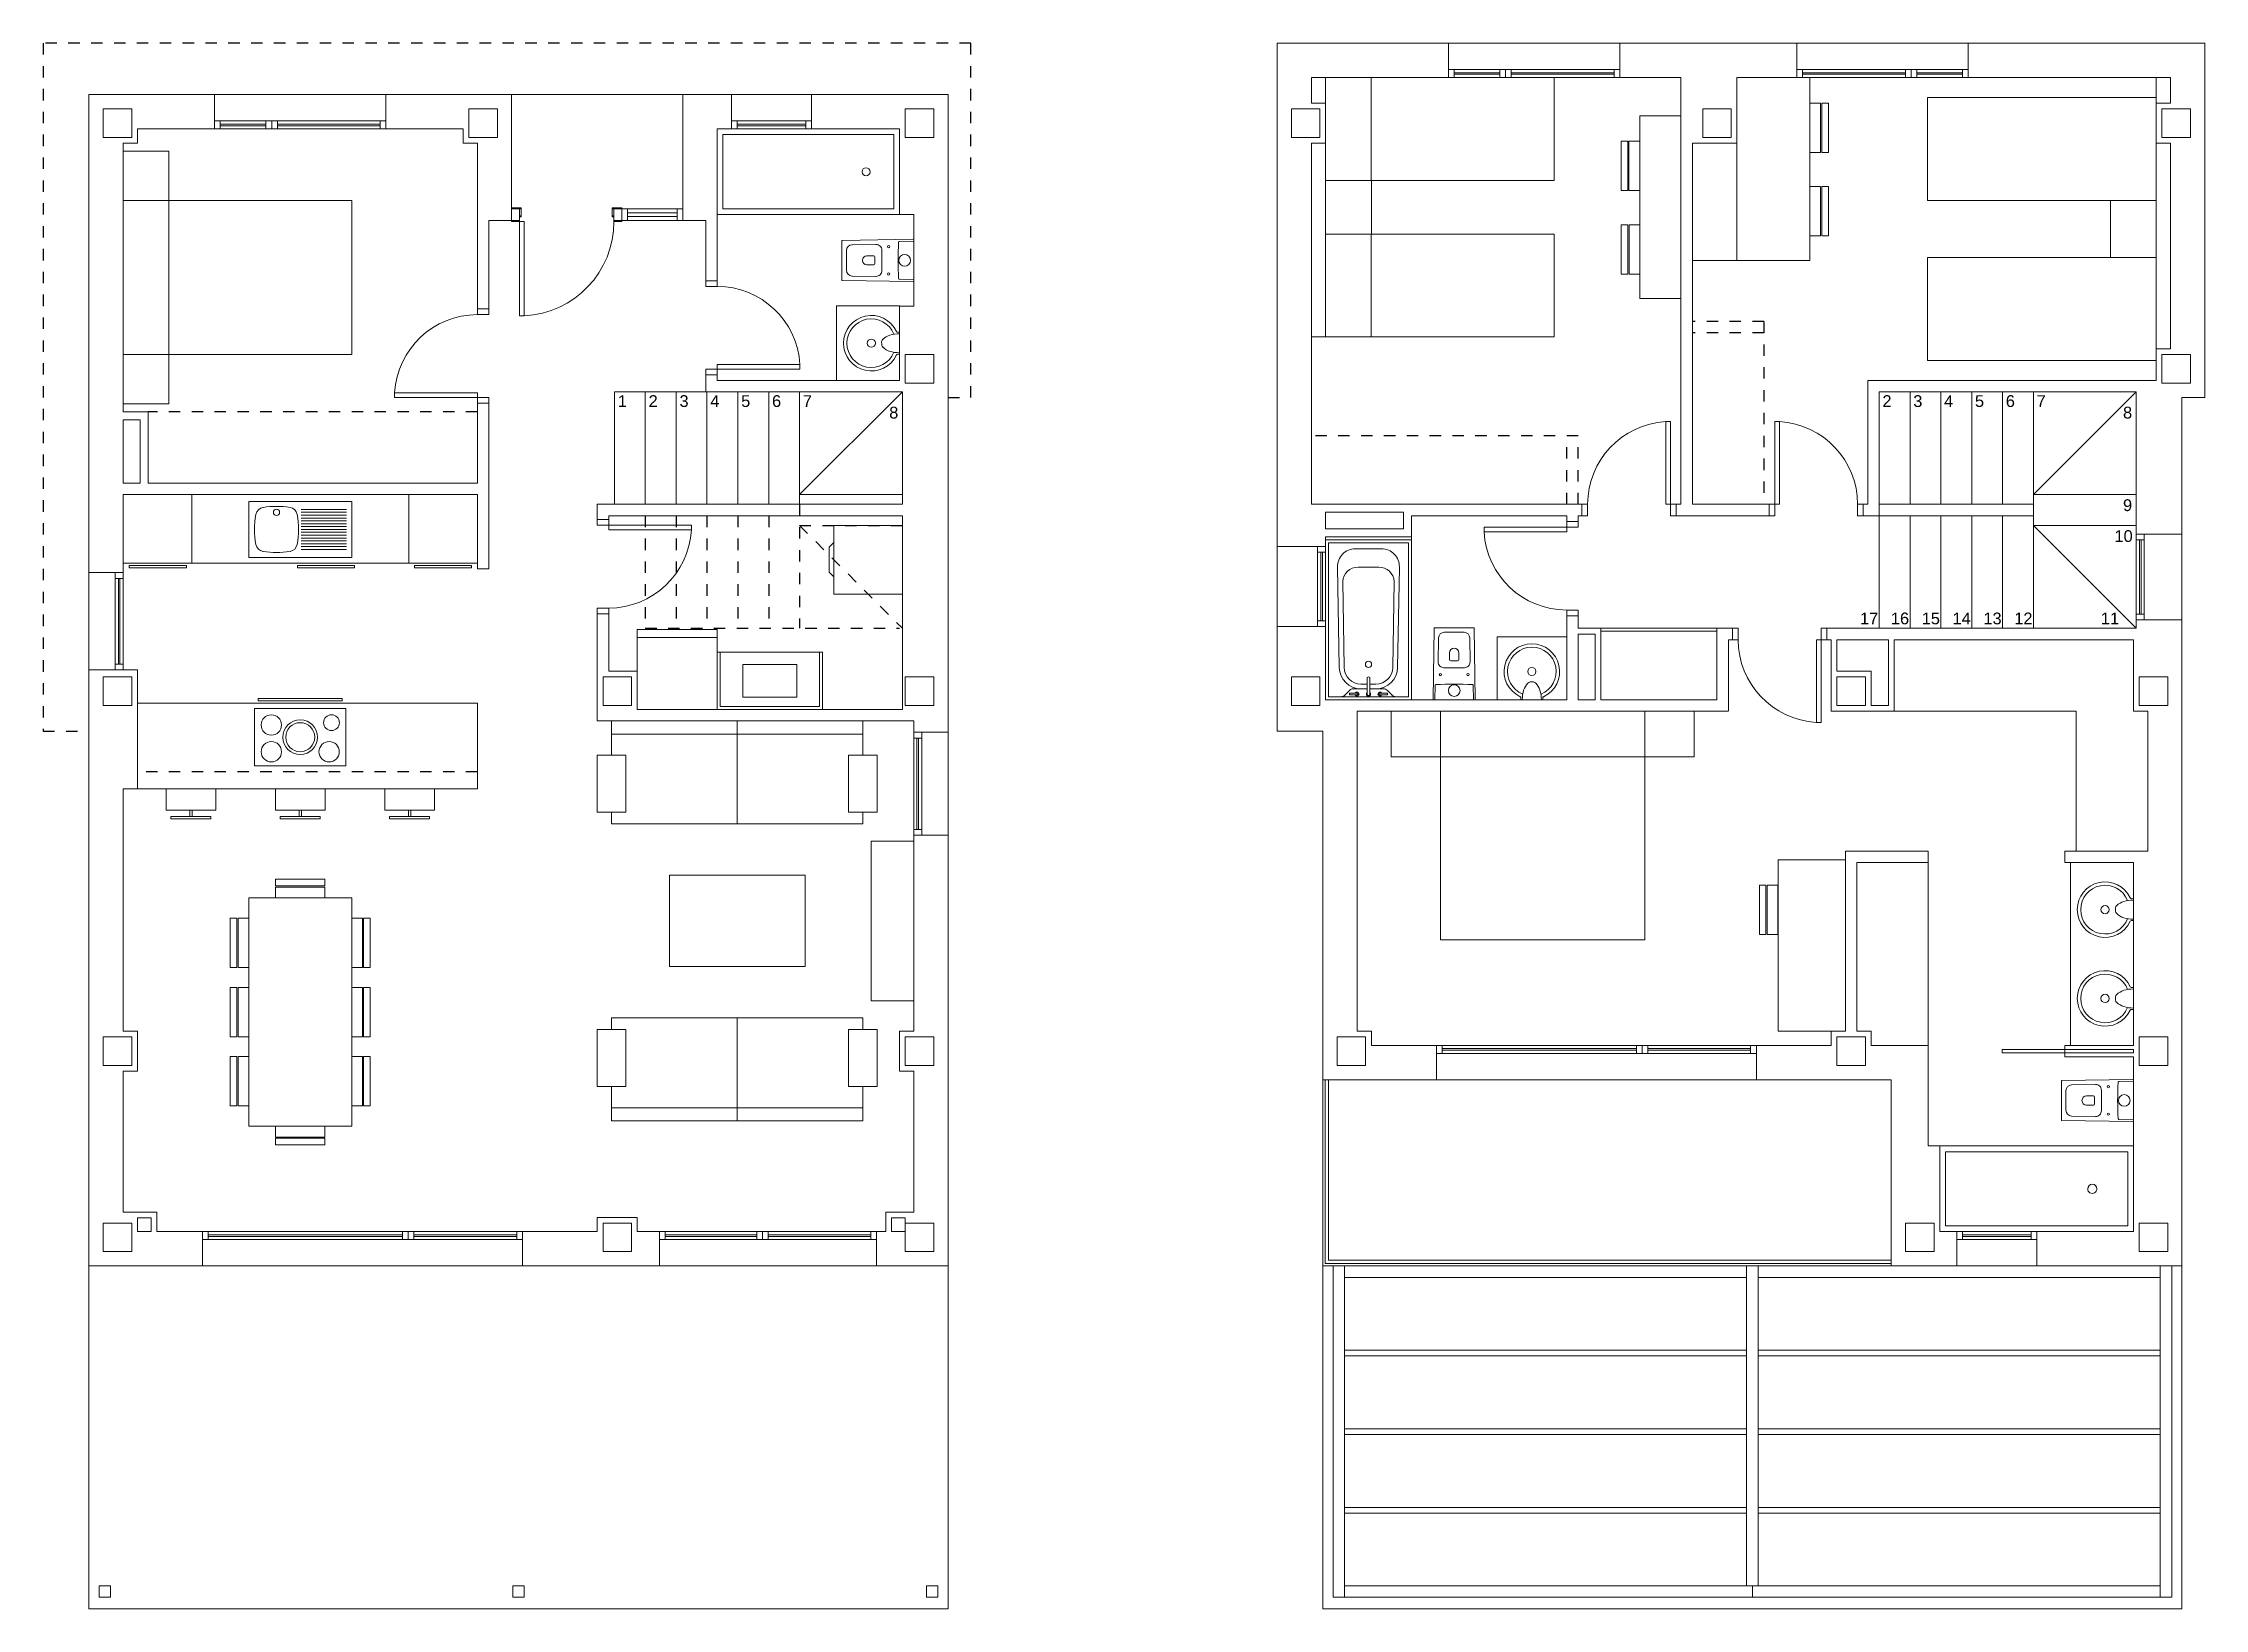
# Model space of a CAD drawing. Header units: millimetres. Extents: x 441156 to 441653, y 4514887 to 4515266.
# Drawn here: x 441296.29 to 441315.21, y 4514935.19 to 4514948.89 of the extents above; entities that cross this region are included whole.
import ezdxf
from ezdxf.enums import TextEntityAlignment as Align

# ---------------------------------------------------------------- set-up
doc = ezdxf.new("R2010")
doc.units = ezdxf.units.MM
doc.linetypes.add('CONTINUA', pattern=[0])
doc.linetypes.add('RAYITAS', pattern=[0.375, 0.25, -0.125])
doc.layers.add('01_muebles_B', color=254, linetype='Continuous', lineweight=5)
doc.layers.add('01_proyección', color=4, linetype='RAYITAS')
doc.styles.add('NIEVES2', font='sanss___.ttf')

# ---------------------------------------------------------------- blocks, each defined once
blk = doc.blocks.new('P725-10')
for p, q in [((-0.05, 0.824), (-0.091, 0.824)), ((-0.091, 0.824), (-0.091, 0.1)), ((-0.05, 0.824), (-0.05, 0)), ((-0.775, 0.1), (-0.825, 0.1)), ((-0.825, 0), (-0.775, 0)), ((-0.775, 0.1), (-0.775, 0)), ((0, 0.1), (-0.091, 0.1)), ((-0.05, 0), (0, 0))]:
    blk.add_line(p, q)
blk.add_arc((-0.05, 0.1), 0.725, 93.2758, 180)
blk = doc.blocks.new('lavadora')
blk.add_lwpolyline([(0.6, 0), (0, 0), (0, 0.6), (0.6, 0.6)], close=True)
blk.add_lwpolyline([(0.6, 0.45), (0.64, 0.41), (0.64, 0.19), (0.6, 0.15)])
blk = doc.blocks.new('5-fuegos')
blk.add_lwpolyline([(-0.4, -0.25), (0.4, -0.25), (0.4, 0.25), (-0.4, 0.25)], close=True)
for centre, radius in [((-0.253, 0.107), 0.089), ((0.273, 0.127), 0.0693), ((0, 0), 0.152), ((0, 0), 0.127), ((-0.253, -0.127), 0.089), ((0.253, -0.127), 0.089)]:
    blk.add_circle(centre, radius)
blk = doc.blocks.new('A$C446B5C13')
at = {"layer": '01_muebles_B', "linetype": 'CONTINUA'}
for p, q in [((0.4, 13.25), (0.4, 9.067)), ((1.5, 13.25), (0.4, 13.25)), ((1.5, 12.95), (1.5, 13.25)), ((1.5, 13.25), (3, 13.25)), ((4.1, 13.25), (3, 13.25)), ((3, 12.95), (3, 13.25)), ((4.1, 13.25), (4.1, 12.15)), ((4.1, 13.25), (5.6, 13.25)), ((6.025, 13.25), (5.6, 13.25)), ((5.6, 13.25), (5.6, 12.15)), ((6.025, 12.95), (6.025, 13.25)), ((6.025, 13.25), (6.725, 13.25)), ((7.92, 13.25), (6.725, 13.25)), ((6.725, 12.95), (6.725, 13.25)), ((7.92, 7.67), (7.92, 13.25)), ((0.775, 12.875), (0.7, 12.875)), ((0.775, 12.95), (0.775, 12.875)), ((1.5, 12.95), (0.825, 12.95)), ((0.825, 12.95, 0), (0.825, 12.825, 0)), ((1.5, 13.02, 0), (3, 13.02, 0)), ((1.5, 12.95, 0), (3, 12.95, 0)), ((1.55, 13.02), (1.55, 12.95)), ((1.55, 12.992), (1.95, 12.992, 0)), ((1.55, 12.978), (1.95, 12.978, 0)), ((1.95, 13.02, 0), (1.95, 12.95, 0)), ((2, 13.02, 0), (2, 12.95, 0)), ((2.05, 13.02, 0), (2.05, 12.95, 0)), ((2.05, 12.992, 0), (2.95, 12.992, 0)), ((2.05, 12.978, 0), (2.95, 12.978, 0)), ((2.95, 13.02, 0), (2.95, 12.95, 0)), ((3.675, 12.95), (3, 12.95, 0)), ((3.675, 12.95, 0), (3.675, 12.825, 0)), ((5.9, 12.95), (5.9, 11.622)), ((6.025, 12.95), (5.9, 12.95)), ((6.025, 13.02), (6.725, 13.02)), ((6.025, 12.95), (6.725, 12.95)), ((6.075, 12.95), (6.075, 13.02)), ((6.075, 12.992), (6.675, 12.992)), ((6.075, 12.978), (6.675, 12.978)), ((6.675, 12.95), (6.675, 13.02)), ((7.495, 12.95), (6.725, 12.95)), ((7.495, 12.95, 0), (7.495, 12.2, 0)), ((0.7, 12.825), (0.7, 10.475)), ((0.825, 12.825, 0), (0.7, 12.825, 0)), ((3.675, 12.825, 0), (3.8, 12.825, 0)), ((3.8, 12.825), (3.8, 11.375)), ((1.1, 12.325), (1.1, 10.975)), ((3.9, 12.15), (3.9, 11.375)), ((4.1, 12.15), (3.9, 12.15)), ((4.11, 12.15), (4.17, 12.15)), ((4.17, 12.18), (4.17, 12.15)), ((4.185, 12.25), (4.185, 12.19)), ((4.98, 12.25), (4.98, 12.19)), ((4.995, 12.18), (4.995, 12.15)), ((5.065, 12.25), (5.065, 12.15)), ((5.6, 12.25), (5.065, 12.25)), ((5.6, 12.15), (5.065, 12.15)), ((5.115, 12.25), (5.115, 12.15)), ((5.55, 12.217), (5.115, 12.217)), ((5.55, 12.183), (5.115, 12.183)), ((5.55, 12.25), (5.55, 12.15)), ((5.6, 12.15), (5.8, 12.15)), ((5.8, 12.15), (5.8, 11.622)), ((7.495, 12.2), (7.62, 12.2)), ((7.62, 11.4), (7.62, 12.2)), ((7.08, 11.936), (7.29, 11.939)), ((7.493, 11.966), (7.62, 11.968)), ((7.03, 11.886), (7.03, 11.713)), ((7.27, 11.84), (7.21, 11.84)), ((7.27, 11.76), (7.21, 11.76)), ((7.28, 11.83), (7.28, 11.77)), ((7.34, 11.889), (7.34, 11.71)), ((5.8, 11.622), (5.9, 11.622)), ((7.08, 11.663), (7.29, 11.66)), ((7.493, 11.634), (7.62, 11.632)), ((3.8, 11.375), (3.9, 11.375)), ((6.945, 11.401, 0), (7.495, 11.401, 0)), ((6.945, 10.75), (6.945, 11.401)), ((7.495, 11.4, 0), (7.495, 10.75, 0)), ((7.495, 11.4), (7.62, 11.4)), ((7.493, 11.171, 0), (7.478, 11.171, 0)), ((7.495, 11.169, 0), (7.495, 10.981, 0)), ((7.339, 11.06, 0), (7.338, 11.09, 0)), ((7.493, 10.978, 0), (7.478, 10.979, 0)), ((5.8, 10.797), (5.8, 10.65)), ((5.9, 10.797), (5.8, 10.797)), ((5.9, 10.797), (5.9, 10.75)), ((5, 9.665), (5, 10.65)), ((5.2, 10.65), (5, 10.65)), ((5.8, 10.65), (5.075, 10.65)), ((5.27, 9.665), (5.27, 10.65)), ((5.54, 9.665), (5.54, 10.65)), ((7.52, 10.65), (5.8, 10.65)), ((5.81, 9.665), (5.81, 10.65)), ((7.495, 10.75), (5.9, 10.75)), ((6.08, 9.665), (6.08, 10.65)), ((6.35, 9.665), (6.35, 10.65)), ((6.62, 9.665), (6.62, 10.65)), ((6.62, 9.75), (7.52, 10.65)), ((7.52, 9.665), (7.52, 10.65)), ((0.92, 10.475), (0.7, 10.475)), ((0.92, 10.475), (0.92, 9.85)), ((3.8, 10.55), (3.8, 9.85)), ((3.8, 10.55), (3.9, 10.55)), ((3.9, 10.55), (3.9, 9.1)), ((3.8, 9.85), (3.8, 10.4)), ((3.8, 9.85), (0.92, 9.85)), ((3.8, 9.85), (0.92, 9.85)), ((3.8, 9.75), (0.7, 9.75)), ((0.7, 9.75), (0.7, 9.067)), ((1.3, 9.75), (1.3, 9.15)), ((1.8, 9.2), (1.8, 9.69)), ((1.8, 9.69), (2.7, 9.69)), ((2.7, 9.69), (2.7, 9.2)), ((3.2, 9.75), (3.2, 9.15)), ((3.8, 9.75), (3.8, 9.1)), ((7.52, 9.665), (4.85, 9.665)), ((4.85, 9.665), (4.85, 9.532)), ((6.62, 9.75), (7.52, 9.75)), ((2.259, 9.62), (2.655, 9.62)), ((2.259, 9.595), (2.655, 9.595)), ((2.259, 9.57), (2.655, 9.57)), ((2.259, 9.545), (2.655, 9.545)), ((2.259, 9.52), (2.655, 9.52)), ((2.259, 9.495), (2.655, 9.495)), ((2.259, 9.47), (2.655, 9.47)), ((4.95, 9.532), (4.85, 9.532)), ((7.52, 9.565), (4.95, 9.565)), ((4.95, 9.565), (4.95, 9.532)), ((7.52, 7.87), (7.52, 9.565)), ((2.259, 9.445), (2.655, 9.445)), ((2.259, 9.42), (2.655, 9.42)), ((2.259, 9.395), (2.655, 9.395)), ((2.259, 9.37), (2.655, 9.37)), ((2.259, 9.345), (2.655, 9.345)), ((2.259, 9.32), (2.655, 9.32)), ((2.259, 9.295), (2.655, 9.295)), ((3.8, 9.15), (0.7, 9.15)), ((2.7, 9.2), (1.8, 9.2)), ((2.259, 9.27), (2.655, 9.27)), ((3.8, 9.1), (3.9, 9.1)), ((0.7, 9.067, 0), (0.4, 9.067, 0)), ((0.4, 9.067), (0.4, 8.217)), ((0.63, 9.067), (0.63, 8.217)), ((0.63, 9.017), (0.7, 9.017)), ((0.658, 8.267), (0.658, 9.017)), ((0.672, 8.267), (0.672, 9.017)), ((0.7, 9.067), (0.7, 8.217)), ((4.85, 8.707), (4.85, 7.77)), ((4.95, 8.707), (4.85, 8.707)), ((4.95, 8.707), (4.95, 8.205)), ((5.9, 8.5), (5.2, 8.5)), ((5.925, 7.895), (5.925, 8.37)), ((6.795, 7.895), (6.795, 8.37)), ((0.4, 8.217), (0.4, 3)), ((0.825, 8.217, 0), (0.4, 8.217, 0)), ((0.63, 8.267), (0.7, 8.267)), ((0.825, 8.217, 0), (0.825, 7.175, 0)), ((4.95, 8.205), (5.2, 8.205)), ((5.2, 8.205), (5.2, 7.87)), ((3.8, 7.925), (0.825, 7.925)), ((3.8, 7.175), (3.8, 7.925)), ((7.62, 7.77), (4.85, 7.77)), ((7.52, 7.87), (5.2, 7.87)), ((5.925, 7.895), (6.795, 7.895)), ((6.075, 7.77), (6.075, 6.87)), ((7.62, 7.67), (7.62, 7.77)), ((7.175, 7.655), (4.975, 7.655)), ((7.92, 7.67, 0), (7.62, 7.67, 0)), ((7.62, 7.67, 0), (7.62, 6.77, 0)), ((7.62, 7.62, 0), (7.69, 7.62, 0)), ((7.648, 6.82, 0), (7.648, 7.62, 0)), ((7.662, 6.82, 0), (7.662, 7.62, 0)), ((7.69, 7.67, 0), (7.69, 6.77, 0)), ((7.92, 7.67, 0), (7.92, 6.77, 0)), ((0.7, 7.175), (0.7, 5.055)), ((0.825, 7.175), (0.7, 7.175)), ((3.8, 7.175), (0.825, 7.175)), ((7.62, 6.82, 0), (7.69, 6.82, 0)), ((7.62, 5.055), (7.62, 6.77, 0)), ((7.92, 6.77, 0), (7.62, 6.77, 0)), ((7.92, 3), (7.92, 6.77)), ((6.075, 4.27), (6.075, 5.17)), ((7.495, 4.705, 0), (7.495, 5.055, 0)), ((7.495, 5.055, 0), (7.62, 5.055, 0)), ((0.7, 4.705), (0.7, 3.47)), ((7.62, 4.705, 0), (7.495, 4.705, 0)), ((7.62, 3.47), (7.62, 4.705)), ((7.175, 4.385), (4.975, 4.385)), ((0.7, 3.47), (0.995, 3.47)), ((0.995, 3.47), (0.995, 3.3)), ((7.62, 3.47), (7.375, 3.47)), ((7.375, 3.47), (7.375, 3.3, 0)), ((0.995, 3.3), (1.395, 3.3)), ((1.395, 3.3), (1.395, 3)), ((4.195, 3.3, 0), (1.395, 3.3)), ((4.195, 3.23, 0), (1.395, 3.23)), ((1.445, 3.3), (1.445, 3.23)), ((1.445, 3.272, 0), (3.145, 3.272, 0)), ((1.445, 3.258, 0), (3.145, 3.258, 0)), ((3.145, 3.3, 0), (3.145, 3.23, 0)), ((3.195, 3.3, 0), (3.195, 3.23, 0)), ((3.245, 3.3, 0), (3.245, 3.23, 0)), ((4.145, 3.272, 0), (3.245, 3.272, 0)), ((4.145, 3.258, 0), (3.245, 3.258, 0)), ((4.145, 3.3, 0), (4.145, 3.23, 0)), ((4.195, 3.3, 0), (4.85, 3.3, 0)), ((4.195, 3.3, 0), (4.195, 3, 0)), ((5.2, 3.3), (5.395, 3.3)), ((5.395, 3.3, 0), (5.2, 3.3, 0)), ((7.295, 3.3, 0), (5.395, 3.3, 0)), ((5.395, 3.3, 0), (5.395, 3, 0)), ((7.295, 3.23, 0), (5.395, 3.23, 0)), ((5.445, 3.3, 0), (5.445, 3.23, 0)), ((5.445, 3.272, 0), (6.246, 3.272, 0)), ((5.445, 3.258, 0), (6.246, 3.258, 0)), ((6.246, 3.3, 0), (6.246, 3.23, 0)), ((6.295, 3.3, 0), (6.295, 3.23, 0)), ((6.345, 3.3, 0), (6.345, 3.23, 0)), ((7.245, 3.272, 0), (6.345, 3.272, 0)), ((7.245, 3.258, 0), (6.345, 3.258, 0)), ((7.245, 3.3, 0), (7.245, 3.23, 0)), ((7.295, 3.3), (7.375, 3.3)), ((7.295, 3.3, 0), (7.295, 3, 0)), ((0.4, 3), (1.395, 3)), ((0.4, 3), (0.4, 0)), ((1.395, 3), (4.195, 3, 0)), ((4.195, 3, 0), (5.395, 3, 0)), ((7.295, 3, 0), (5.395, 3, 0)), ((7.295, 3), (7.92, 3)), ((7.92, 3), (7.92, 0)), ((0.4, 0, 0), (7.92, 0))]:
    blk.add_line(p, q, dxfattribs=at)
for points in [[(0.775, 12.875), (0.525, 12.875), (0.525, 13.125), (0.775, 13.125), (0.775, 12.875)], [(3.975, 12.875), (3.725, 12.875), (3.725, 13.125), (3.975, 13.125), (3.975, 12.875)], [(7.545, 13.125), (7.795, 13.125), (7.795, 12.875), (7.545, 12.875), (7.545, 13.125)], [(7.495, 12.2), (7.495, 12.95), (5.9, 12.95), (5.9, 12.2)], [(7.445, 12.25), (7.445, 12.9), (5.95, 12.9), (5.95, 12.25)], [(0.701, 12.325), (0.701, 12.755), (1.1, 12.755), (1.1, 12.325)], [(2.7, 10.975), (0.7, 10.975), (0.7, 12.325), (2.7, 12.325)], [(4.185, 12.26), (4.185, 12.25), (4.1, 12.25), (4.1, 12.26)], [(4.17, 12.15), (4.1, 12.15), (4.1, 12.25), (4.17, 12.25)], [(4.17, 12.15), (4.17, 12.14), (4.1, 12.14), (4.1, 12.15)], [(4.185, 12.19), (4.185, 12.18), (4.17, 12.18), (4.17, 12.19)], [(4.17, 12.14), (4.17, 11.315), (4.21, 11.315), (4.21, 12.14)], [(4.98, 12.26), (4.98, 12.25), (5.065, 12.25), (5.065, 12.26)], [(4.98, 12.19), (4.98, 12.18), (4.995, 12.18), (4.995, 12.19)], [(4.995, 12.15), (4.995, 12.14), (5.065, 12.14), (5.065, 12.15)], [(0.701, 10.975), (0.701, 10.544), (1.1, 10.544), (1.1, 10.975)], [(7.545, 10.975), (7.795, 10.975), (7.795, 10.725), (7.545, 10.725), (7.545, 10.975)], [(0.7, 10.405), (0.85, 10.405), (0.85, 9.85), (0.7, 9.85)], [(2.225, 9.13), (2.225, 9.11), (2.725, 9.11), (2.725, 9.13)], [(3.25, 9.13), (3.25, 9.11), (3.75, 9.11), (3.75, 9.13)], [(5.2, 8.57), (5.2, 7.87), (5.9, 7.87), (5.9, 8.57)], [(5.9, 8.37), (6.82, 8.37), (6.82, 7.87), (5.9, 7.87)], [(0.775, 7.905), (0.525, 7.905), (0.525, 8.155), (0.775, 8.155), (0.775, 7.905)], [(5.15, 7.905), (4.9, 7.905), (4.9, 8.155), (5.15, 8.155), (5.15, 7.905)], [(7.545, 7.905), (7.795, 7.905), (7.795, 8.155), (7.545, 8.155), (7.545, 7.905)], [(2.618, 7.945), (1.883, 7.945), (1.883, 7.965), (2.618, 7.965)], [(4.85, 7.47), (4.85, 6.97), (5.1, 6.97), (5.1, 7.47)], [(7.3, 7.47), (7.3, 6.97), (7.05, 6.97), (7.05, 7.47)], [(1.468, 6.913), (1.468, 6.933), (1.118, 6.933), (1.118, 6.913)], [(1.303, 6.933), (1.303, 6.989), (1.283, 6.989), (1.283, 6.933)], [(2.075, 6.913), (2.075, 6.933), (2.425, 6.933), (2.425, 6.913)], [(2.241, 6.933), (2.241, 6.989), (2.261, 6.989), (2.261, 6.933)], [(3.032, 6.913), (3.032, 6.933), (3.382, 6.933), (3.382, 6.913)], [(3.198, 6.933), (3.198, 6.989), (3.218, 6.989), (3.218, 6.933)], [(7.62, 5.321), (7.246, 5.321), (7.246, 6.718), (7.62, 6.718)], [(2.034, 6.385), (2.466, 6.385), (2.466, 6.327), (2.034, 6.327)], [(2.034, 6.316), (2.466, 6.316), (2.466, 6.222), (2.034, 6.222)], [(6.67, 5.62), (6.67, 6.42), (5.481, 6.42), (5.481, 5.62)], [(1.8, 4.222), (1.8, 6.222), (2.7, 6.222), (2.7, 4.222)], [(1.637, 5.611), (1.637, 6.043), (1.695, 6.043), (1.695, 5.611)], [(1.706, 5.611), (1.706, 6.043), (1.8, 6.043), (1.8, 5.611)], [(2.794, 5.611), (2.794, 6.043), (2.7, 6.043), (2.7, 5.611)], [(2.863, 5.611), (2.863, 6.043), (2.805, 6.043), (2.805, 5.611)], [(1.637, 5.006), (1.637, 5.438), (1.695, 5.438), (1.695, 5.006)], [(1.706, 5.006), (1.706, 5.438), (1.8, 5.438), (1.8, 5.006)], [(2.794, 5.006), (2.794, 5.438), (2.7, 5.438), (2.7, 5.006)], [(2.863, 5.006), (2.863, 5.438), (2.805, 5.438), (2.805, 5.006)], [(0.775, 4.755), (0.525, 4.755), (0.525, 5.005), (0.775, 5.005), (0.775, 4.755)], [(4.85, 4.569), (4.85, 5.069), (5.1, 5.069), (5.1, 4.569)], [(7.3, 4.569), (7.3, 5.069), (7.05, 5.069), (7.05, 4.569)], [(7.545, 4.755), (7.795, 4.755), (7.795, 5.005), (7.545, 5.005), (7.545, 4.755)], [(1.637, 4.401), (1.637, 4.833), (1.695, 4.833), (1.695, 4.401)], [(1.706, 4.401), (1.706, 4.833), (1.8, 4.833), (1.8, 4.401)], [(2.794, 4.401), (2.794, 4.833), (2.7, 4.833), (2.7, 4.401)], [(2.863, 4.401), (2.863, 4.833), (2.805, 4.833), (2.805, 4.401)], [(2.034, 4.128), (2.466, 4.128), (2.466, 4.222), (2.034, 4.222)], [(2.034, 4.059), (2.466, 4.059), (2.466, 4.117), (2.034, 4.117)], [(0.825, 3.42), (0.945, 3.42), (0.945, 3.3), (0.825, 3.3)], [(7.425, 3.42), (7.545, 3.42), (7.545, 3.3), (7.425, 3.3)], [(0.775, 3.125), (0.525, 3.125), (0.525, 3.375), (0.775, 3.375), (0.775, 3.125)], [(5.15, 3.125), (4.9, 3.125), (4.9, 3.375), (5.15, 3.375), (5.15, 3.125)], [(7.545, 3.125), (7.795, 3.125), (7.795, 3.375), (7.545, 3.375), (7.545, 3.125)], [(7.73, 0.2), (7.83, 0.2), (7.83, 0.1), (7.73, 0.1)]]:
    blk.add_lwpolyline(points, close=True, dxfattribs=at)
for points in [[(4.995, 12.25), (4.995, 12.15)], [(5.065, 12.15), (5.065, 12.25)], [(4.975, 7.47), (4.975, 7.77), (7.175, 7.77), (7.175, 7.47)], [(1.076, 7.175), (1.076, 6.989), (1.51, 6.989), (1.51, 7.175)], [(2.468, 7.175), (2.468, 6.989), (2.034, 6.989), (2.034, 7.175)], [(3.425, 7.175), (3.425, 6.989), (2.991, 6.989), (2.991, 7.175)], [(7.175, 6.97), (7.175, 6.87), (4.975, 6.87), (4.975, 6.97)], [(7.175, 5.069), (7.175, 5.17), (4.975, 5.17), (4.975, 5.069)], [(4.975, 4.569), (4.975, 4.27), (7.175, 4.27), (7.175, 4.569)], [(4.85, 3.3), (4.85, 3.425), (5.2, 3.425), (5.2, 3.3)]]:
    blk.add_lwpolyline(points, dxfattribs=at)
at = {"layer": '01_muebles_B', "linetype": 'CONTINUA', "flags": 128}
blk.add_lwpolyline([(7.62, 11.981, 0.414214), (7.616, 11.985), (7.615, 11.985), (6.995, 11.975, 0.436396), (6.99, 11.971), (6.99, 11.629, 0.436396), (6.995, 11.625), (7.615, 11.615), (7.616, 11.615, 0.414214), (7.62, 11.619)], format="xyb", close=True, dxfattribs=at)
at = {"layer": '01_muebles_B', "linetype": 'CONTINUA', "elevation": 0}
for points in [[(0.753, 9.13), (0.753, 9.11), (1.253, 9.11), (1.253, 9.13)], [(6.124, 8.263), (6.596, 8.263), (6.596, 7.977), (6.124, 7.977)], [(0.59, 0.2), (0.49, 0.2), (0.49, 0.1), (0.59, 0.1)], [(4.21, 0.2), (4.11, 0.2), (4.11, 0.1), (4.21, 0.1)]]:
    blk.add_lwpolyline(points, close=True, dxfattribs=at)
blk.add_lwpolyline([(0.7, 5.055), (0.825, 5.055), (0.825, 4.705), (0.7, 4.705)], dxfattribs=at)
at = {"layer": '01_muebles_B', "linetype": 'CONTINUA'}
for centre, radius in [((7.202, 12.575), 0.035), ((7.4, 11.92), 0.01), ((7.54, 11.8), 0.051), ((7.4, 11.68), 0.01), ((7.248, 11.075, 0), 0.036), ((2.042, 9.594), 0.0275)]:
    blk.add_circle(centre, radius, dxfattribs=at)
for centre, radius, start, end in [((4.169, 12.14), 0.827, 272.8856, 359.9505), ((7.08, 11.886), 0.05, 90.924, 180), ((7.29, 11.889), 0.05, 0, 90.924), ((10.465, 11.8), 2.982, 176.9359, 183.0641), ((7.494, 11.959), 0.007, 90.924, 176.9359), ((7.21, 11.8), 0.04, 90, 270), ((7.27, 11.83), 0.01, 0, 90), ((7.27, 11.77), 0.01, 270, 0), ((7.08, 11.713), 0.05, 180, 269.076), ((7.29, 11.71), 0.05, 269.076, 0), ((7.494, 11.641), 0.007, 183.0641, 269.076), ((7.248, 11.075, 0), 0.243, 24.8749, 335.1251), ((7.248, 11.075, 0), 0.213, 22.0656, 338.0564), ((7.479, 11.183, 0), 0.0128, 210.5291, 266.214), ((7.493, 11.169, 0), 0.0027, 0, 83.3159), ((7.386, 11.075, 0), 0.0498, 135.6956, 162.5904), ((7.386, 11.075, 0), 0.0498, 197.9532, 224.3044), ((7.453, 11.009, 0), 0.143, 106.8165, 135.6956), ((7.453, 11.14, 0), 0.143, 224.3044, 253.1835), ((7.492, 10.879, 0), 0.279, 89.383, 106.8165), ((7.492, 11.271, 0), 0.279, 253.1835, 270.617), ((7.479, 10.966, 0), 0.0128, 93.786, 149.4709), ((7.493, 10.981, 0), 0.0027, 276.6841, 0), ((2.6, 9.445), 0.75, 169.8852, 190.1148), ((1.936, 9.564), 0.075, 99.0787, 169.8852), ((2.042, 8.897), 0.75, 80.9213, 99.0787), ((2.149, 9.564), 0.075, 10.1148, 80.9213), ((1.484, 9.445), 0.75, 349.8852, 10.1148), ((1.936, 9.327), 0.075, 190.1148, 260.9213), ((2.149, 9.327), 0.075, 279.0787, 349.8852), ((2.042, 9.993), 0.75, 260.9213, 279.0787)]:
    blk.add_arc(centre, radius, start, end, dxfattribs=at)
at = {"layer": '01_proyección', "color": 120, "ltscale": 0.25}
for p, q in [((3.8, 10.475), (0.92, 10.475)), ((6.62, 9.665), (6.62, 8.58)), ((5.27, 9.565), (5.27, 8.58)), ((5.54, 9.565), (5.54, 8.58)), ((5.81, 9.565), (5.81, 8.58)), ((6.08, 9.565), (6.08, 8.58)), ((6.35, 9.565), (6.35, 8.58)), ((6.62, 9.48), (7.52, 9.48)), ((6.62, 9.48), (7.52, 8.58)), ((5.27, 8.58), (7.495, 8.58)), ((3.8, 7.325), (0.825, 7.325))]:
    blk.add_line(p, q, dxfattribs=at)
at = {"layer": '01_proyección', "color": 120, "ltscale": 0.25, "elevation": 0}
blk.add_lwpolyline([(7.92, 10.6), (8.12, 10.6), (8.12, 13.7), (0, 13.7), (0, 7.68), (0.4, 7.68)], dxfattribs=at)
at = {"layer": '01_muebles_B', "linetype": 'CONTINUA'}
for name, p, rotation in [('P725-10', (5.8, 10.797), 270.0000000010788), ('lavadora', (7.52, 9.48, 0), 180), ('5-fuegos', (2.25, 7.627), 0.004195340002118353)]:
    blk.add_blockref(name, p, dxfattribs=dict(at, rotation=rotation))
at = {"layer": '01_muebles_B', "linetype": 'CONTINUA', "xscale": -1}
for p, rotation in [((3.9, 10.55), 89.9999999953176), ((4.85, 9.532), 269.9999999989208)]:
    blk.add_blockref('P725-10', p, dxfattribs=dict(at, rotation=rotation))
at = {"layer": '01_muebles_B', "linetype": 'CONTINUA', "style": 'NIEVES2'}
for s, p in [('1', (5.069, 10.517)), ('2', (5.339, 10.517)), ('3', (5.609, 10.517)), ('4', (5.879, 10.517)), ('5', (6.149, 10.517)), ('6', (6.419, 10.517)), ('7', (6.689, 10.517)), ('8', (7.445, 10.416))]:
    blk.add_text(s, height=0.103, dxfattribs=at).set_placement(p, align=Align.CENTER)
blk = doc.blocks.new('A$C751621BA')
at = {"layer": '01_muebles_B', "linetype": 'CONTINUA'}
for p, q in [((0, 9.295), (0, 13.7)), ((1.5, 13.7, 0), (0, 13.7, 0)), ((1.5, 13.4, 0), (1.5, 13.7, 0)), ((1.5, 13.7, 0), (3, 13.7, 0)), ((4.55, 13.7, 0), (3, 13.7, 0)), ((3, 13.4, 0), (3, 13.7, 0)), ((4.55, 13.4, 0), (4.55, 13.7, 0)), ((6.05, 13.7, 0), (4.55, 13.7, 0)), ((8.12, 13.7, 0), (6.05, 13.7, 0)), ((6.05, 13.4, 0), (6.05, 13.7, 0)), ((8.12, 10.6), (8.12, 13.7)), ((1.5, 13.47, 0), (3, 13.47, 0)), ((1.55, 13.47, 0), (1.55, 13.4, 0)), ((1.55, 13.442, 0), (1.95, 13.442, 0)), ((1.95, 13.47, 0), (1.95, 13.4, 0)), ((2, 13.47, 0), (2, 13.4, 0)), ((2.05, 13.47, 0), (2.05, 13.4, 0)), ((2.05, 13.442, 0), (2.95, 13.442, 0)), ((2.95, 13.47, 0), (2.95, 13.4, 0)), ((6.05, 13.47, 0), (4.55, 13.47, 0)), ((4.6, 13.47, 0), (4.6, 13.4, 0)), ((5.5, 13.442, 0), (4.6, 13.442, 0)), ((5.5, 13.47, 0), (5.5, 13.4, 0)), ((5.55, 13.47, 0), (5.55, 13.4, 0)), ((5.6, 13.47, 0), (5.6, 13.4, 0)), ((6, 13.442, 0), (5.6, 13.442, 0)), ((6, 13.47, 0), (6, 13.4, 0)), ((0.3, 13.175), (0.3, 13.4)), ((1.5, 13.4, 0), (0.3, 13.4, 0)), ((0.824, 13.4, 0), (0.824, 12.5, 0)), ((1.5, 13.4, 0), (3, 13.4, 0)), ((1.55, 13.428, 0), (1.95, 13.428, 0)), ((2.05, 13.428, 0), (2.95, 13.428, 0)), ((3.535, 13.4, 0), (3, 13.4, 0)), ((3.535, 9.665), (3.535, 13.4)), ((4.025, 13.4, 0), (4.55, 13.4, 0)), ((6.05, 13.4, 0), (4.55, 13.4, 0)), ((5.5, 13.428, 0), (4.6, 13.428, 0)), ((4.662, 11.8, 0), (4.662, 13.4, 0)), ((6, 13.428, 0), (5.6, 13.428, 0)), ((7.82, 13.4, 0), (6.05, 13.4, 0)), ((7.695, 13.4, 0), (7.695, 10.75)), ((7.82, 13.175), (7.82, 13.4)), ((3.175, 11.465, 0), (3.175, 13.065, 0)), ((3.535, 13.065, 0), (3.175, 13.065, 0)), ((0.3, 9.665), (0.3, 12.825)), ((3.635, 9.665), (3.635, 12.825)), ((7.82, 11.025), (7.82, 12.825)), ((0.824, 12.03, 0), (0.824, 11.13, 0)), ((3.635, 11.8, 0), (4.662, 11.8, 0)), ((3.535, 11.465, 0), (3.175, 11.465, 0)), ((0.425, 11.13, 0), (0.3, 11.13)), ((7.695, 10.75), (5.17, 10.75)), ((5.17, 9.665), (5.17, 10.75)), ((7.52, 10.65), (5.27, 10.65)), ((5.27, 9.565), (5.27, 10.65)), ((5.54, 9.665), (5.54, 10.65)), ((5.81, 9.665), (5.81, 10.65)), ((6.08, 9.665), (6.08, 10.65)), ((6.35, 9.665), (6.35, 10.65)), ((6.62, 9.75), (6.62, 10.65)), ((6.62, 9.75), (7.52, 10.65)), ((7.52, 9.405), (7.52, 10.65)), ((7.92, 9.405), (7.92, 10.6)), ((7.92, 10.6, 0), (8.12, 10.6, 0)), ((2.668, 9.665), (0.3, 9.665)), ((2.668, 9.665), (2.668, 9.565)), ((3.493, 9.665), (3.493, 9.565)), ((3.493, 9.665), (3.535, 9.665)), ((4.306, 9.665), (3.635, 9.665)), ((4.306, 9.665), (4.306, 9.565)), ((5.17, 9.665), (5.131, 9.665)), ((5.131, 9.665), (5.17, 9.665)), ((5.131, 9.665), (5.131, 9.565)), ((5.27, 9.665), (6.62, 9.665)), ((6.62, 9.75), (7.52, 9.75)), ((6.62, 9.48), (6.62, 9.75)), ((2.535, 9.565), (1.175, 9.565, 0)), ((1.175, 9.38, 0), (1.175, 9.565, 0)), ((2.535, 9.515), (2.535, 9.565)), ((2.535, 9.515), (2.635, 9.515)), ((2.668, 9.565), (2.635, 9.565)), ((2.635, 9.515), (2.635, 9.565)), ((4.306, 9.565), (3.493, 9.565)), ((5.27, 9.565), (5.131, 9.565)), ((5.27, 9.565), (5.27, 8.58)), ((5.27, 9.565), (6.62, 9.565)), ((5.54, 9.565), (5.54, 8.58)), ((5.81, 9.565), (5.81, 8.58)), ((6.08, 9.565), (6.08, 8.58)), ((6.35, 9.565), (6.35, 8.58)), ((6.62, 9.48), (7.52, 9.48)), ((6.62, 9.48), (6.62, 8.58)), ((6.62, 9.48), (7.52, 8.58)), ((0.425, 9.295, 0), (0, 9.295)), ((0, 8.595), (0, 9.295)), ((0.355, 8.595), (0.355, 9.295)), ((1.175, 9.38, 0), (0.425, 9.38, 0)), ((0.425, 9.295), (0.425, 9.38, 0)), ((0.425, 7.955), (0.425, 9.355)), ((1.175, 9.355), (0.425, 9.355)), ((0.425, 8.595), (0.425, 9.295)), ((1.149, 9.329), (0.451, 9.329)), ((0.451, 9.329), (0.451, 7.981)), ((0.685, 9.275), (0.914, 9.275)), ((1.149, 7.981), (1.149, 9.329)), ((1.175, 9.355), (1.175, 9.38, 0)), ((1.175, 7.955), (1.175, 9.355)), ((7.52, 9.405), (7.52, 8.655)), ((7.52, 9.405), (7.92, 9.405)), ((7.52, 9.355), (7.59, 9.355)), ((7.548, 8.705), (7.548, 9.355)), ((7.562, 8.705), (7.562, 9.355)), ((7.59, 9.405), (7.59, 8.655)), ((7.92, 9.405), (7.92, 8.655)), ((0.425, 9.245), (0.355, 9.245)), ((0.382, 8.645), (0.383, 9.245)), ((0.396, 8.645), (0.397, 9.245)), ((0.544, 8.237), (0.529, 9.116)), ((0.709, 9.115), (0.89, 9.115)), ((1.055, 8.237), (1.07, 9.116)), ((0.586, 8.237), (0.574, 8.989)), ((1.013, 8.237), (1.025, 8.989)), ((7.519, 8.705), (7.589, 8.705)), ((0, 7.68), (0, 8.595)), ((0, 8.595), (0.425, 8.595)), ((0.425, 8.645), (0.355, 8.645)), ((0.425, 8.595), (0.425, 7.955)), ((1.636, 8.545, 0), (1.463, 8.545, 0)), ((2.535, 7.955), (2.535, 8.69)), ((2.535, 8.69), (2.635, 8.69)), ((2.635, 8.58), (2.635, 8.69)), ((2.635, 8.58), (2.835, 8.58)), ((2.635, 8.53), (2.635, 7.955)), ((2.635, 8.53), (2.635, 7.955)), ((2.635, 8.53), (2.785, 8.53)), ((2.785, 8.53), (2.785, 7.955)), ((3.849, 8.58, 0), (2.835, 8.58)), ((2.835, 8.58), (2.835, 7.955)), ((3.849, 8.555, 0), (2.835, 8.555)), ((3.986, 8.58), (3.849, 8.58)), ((3.85, 8.58, 0), (3.85, 7.955, 0)), ((3.986, 8.48), (3.986, 8.58)), ((7.52, 8.58), (4.811, 8.58)), ((4.811, 8.48), (4.811, 8.58)), ((7.52, 8.655), (7.92, 8.655)), ((7.52, 8.655), (7.52, 8.58)), ((7.92, 3), (7.92, 8.655)), ((1.413, 8.495, 0), (1.41, 8.285, 0)), ((1.51, 8.305, 0), (1.51, 8.365, 0)), ((1.59, 8.305, 0), (1.59, 8.365, 0)), ((1.686, 8.495, 0), (1.689, 8.285, 0)), ((2.535, 8.505), (1.925, 8.505, 0)), ((1.925, 7.955, 0), (1.925, 8.505, 0)), ((3.986, 8.48), (3.95, 8.48)), ((3.95, 8.48, 0), (3.95, 7.855, 0)), ((4.85, 8.48), (4.811, 8.48)), ((4.85, 8.48), (4.811, 8.48)), ((4.85, 7.855), (4.85, 8.48)), ((4.9, 8.205), (4.9, 8.48)), ((5.35, 8.48), (4.9, 8.48)), ((5.35, 8.48), (5.35, 7.905)), ((7.495, 8.48), (5.4, 8.48)), ((5.4, 8.48), (5.4, 7.855)), ((0.787, 8.005), (0.787, 8.142)), ((0.813, 8.142), (0.813, 8.005)), ((1.639, 8.235, 0), (1.46, 8.235, 0)), ((1.58, 8.295, 0), (1.52, 8.295, 0)), ((4.9, 8.205), (5.2, 8.205)), ((5.2, 7.905), (5.2, 8.205)), ((2.535, 7.955, 0), (0.425, 7.955, 0)), ((1.175, 7.955), (0.425, 7.955)), ((0.451, 7.981), (1.149, 7.981)), ((0.633, 8.035), (0.593, 7.995)), ((0.634, 8.012), (0.7, 8.012)), ((0.634, 8.012), (0.634, 7.997)), ((0.634, 7.997), (0.7, 7.997)), ((0.734, 8.05), (0.668, 8.05)), ((0.734, 8.092), (0.787, 8.092)), ((0.734, 8.05), (0.787, 8.05)), ((0.813, 8.092), (0.865, 8.092)), ((0.813, 8.05), (0.865, 8.05)), ((0.865, 8.05), (0.931, 8.05)), ((0.966, 8.012), (0.9, 8.012)), ((0.9, 7.997), (0.966, 7.997)), ((0.966, 8.035), (1.006, 7.995)), ((0.966, 7.997), (0.966, 8.012)), ((1.383, 8.082, 0), (1.381, 7.955, 0)), ((1.716, 8.082, 0), (1.718, 7.955, 0)), ((2.133, 7.957, 0), (2.134, 7.972, 0)), ((2.324, 7.955, 0), (2.136, 7.955, 0)), ((2.214, 8.111, 0), (2.245, 8.112, 0)), ((2.326, 7.957, 0), (2.325, 7.972, 0)), ((2.785, 7.955), (2.635, 7.955)), ((3.85, 7.955), (2.835, 7.955)), ((0.7, 5.055), (0.7, 7.855)), ((3.949, 7.855, 0), (0.7, 7.855, 0)), ((4.85, 7.855), (5.4, 7.855)), ((5.2, 7.905), (5.35, 7.905)), ((6.995, 7.855), (5.4, 7.855)), ((6.995, 6.63), (6.995, 7.855)), ((7.495, 7.855, 0), (7.62, 7.855, 0)), ((7.62, 6.63), (7.62, 7.855)), ((0.4, 7.68), (0, 7.68)), ((0.4, 4.63), (0.4, 7.68)), ((3.22, 7.455, 0), (1.429, 7.455, 0)), ((4.975, 6.63), (4.975, 5.055)), ((5.7, 6.63, 0), (4.975, 6.63)), ((5.7, 6.63, 0), (5.7, 6.53, 0)), ((6.895, 6.63, 0), (7.62, 6.63, 0)), ((6.895, 6.53, 0), (6.895, 6.63, 0)), ((5.075, 6.53), (5.075, 5.055)), ((5.7, 6.53, 0), (5.075, 6.53, 0)), ((5.7, 6.53, 0), (5.075, 6.53, 0)), ((5.7, 4.93, 0), (5.7, 6.53, 0)), ((6.895, 6.53, 0), (7.495, 6.53, 0)), ((6.945, 6.53, 0), (6.945, 4.93, 0)), ((7.495, 6.53, 0), (7.495, 4.93, 0)), ((7.338, 6.103, 0), (7.338, 6.134, 0)), ((7.492, 6.215, 0), (7.478, 6.214, 0)), ((7.495, 6.212, 0), (7.495, 6.024, 0)), ((7.492, 6.022, 0), (7.478, 6.023, 0)), ((7.338, 5.356, 0), (7.338, 5.326, 0)), ((7.492, 5.438, 0), (7.478, 5.437, 0)), ((7.495, 5.247, 0), (7.495, 5.435, 0)), ((7.492, 5.244, 0), (7.478, 5.245, 0)), ((0.825, 4.93), (1.395, 4.93, 0)), ((1.395, 4.93), (1.395, 4.63)), ((4.195, 4.93, 0), (1.395, 4.93)), ((1.445, 4.93), (1.445, 4.86)), ((3.145, 4.93, 0), (3.145, 4.86, 0)), ((3.195, 4.93, 0), (3.195, 4.86, 0)), ((3.245, 4.93, 0), (3.245, 4.86, 0)), ((4.144, 4.93, 0), (4.144, 4.86, 0)), ((4.195, 4.93, 0), (4.85, 4.93, 0)), ((4.195, 4.93, 0), (4.195, 4.63, 0)), ((4.975, 5.055), (4.85, 5.055)), ((4.85, 4.93, 0), (4.85, 5.055, 0)), ((4.925, 5.055), (4.925, 5.055)), ((5.075, 5.055), (5.2, 5.055)), ((5.125, 5.055), (5.125, 5.055)), ((5.2, 4.93, 0), (5.2, 5.055, 0)), ((5.2, 4.93, 0), (5.7, 4.93, 0)), ((5.7, 4.05, 0), (5.7, 4.93, 0)), ((6.895, 4.93, 0), (7.495, 4.93)), ((6.895, 4.93, 0), (6.895, 4.894, 0)), ((4.195, 4.86, 0), (1.395, 4.86)), ((1.445, 4.902, 0), (3.145, 4.902, 0)), ((1.445, 4.888, 0), (3.145, 4.888, 0)), ((4.144, 4.902, 0), (3.245, 4.902, 0)), ((4.144, 4.888, 0), (3.245, 4.888, 0)), ((6.895, 4.894, 0), (6.895, 4.866, 0)), ((6.895, 4.866, 0), (6.895, 4.83, 0)), ((6.895, 4.83, 0), (7.495, 4.83)), ((7.495, 4.83, 0), (7.495, 3.3, 0)), ((0.4, 4.63), (1.395, 4.63)), ((0.4, 3), (0.4, 4.63)), ((0.42, 4.63), (0.42, 3.02)), ((0.45, 4.63), (0.45, 3.05)), ((1.395, 4.63), (4.195, 4.63, 0)), ((4.195, 4.63), (5.375, 4.63)), ((5.375, 3), (5.375, 4.63)), ((6.954, 4.584, 0), (7.164, 4.588, 0)), ((7.368, 4.614, 0), (7.495, 4.616, 0)), ((6.905, 4.534, 0), (6.905, 4.362, 0)), ((7.145, 4.488, 0), (7.085, 4.488, 0)), ((7.145, 4.408, 0), (7.085, 4.408, 0)), ((7.155, 4.478, 0), (7.155, 4.418, 0)), ((7.215, 4.538, 0), (7.215, 4.358, 0)), ((6.954, 4.312, 0), (7.164, 4.308, 0)), ((7.368, 4.282, 0), (7.495, 4.28, 0)), ((5.8, 3.3), (5.95, 3.3)), ((6.65, 3.3, 0), (5.95, 3.3, 0)), ((5.95, 3.3, 0), (5.95, 3, 0)), ((6.65, 3.23, 0), (5.95, 3.23, 0)), ((6, 3.3, 0), (6, 3.23, 0)), ((6.6, 3.272, 0), (6, 3.272, 0)), ((6.6, 3.258, 0), (6, 3.258, 0)), ((6.6, 3.3, 0), (6.6, 3.23, 0)), ((6.65, 3.3), (7.495, 3.3)), ((6.65, 3.3, 0), (6.65, 3, 0)), ((0.45, 3.05), (5.375, 3.05)), ((0.4, 3), (5.375, 3)), ((0.4, 3), (0.4, 0)), ((0.42, 3.02), (5.375, 3.02)), ((0.49, 3), (0.49, 0.1)), ((0.59, 0.1), (0.59, 3)), ((0.59, 2.9, 0), (4.11, 2.9, 0)), ((4.11, 0.2, 0), (4.11, 3, 0)), ((4.21, 0.2, 0), (4.21, 3, 0)), ((4.21, 2.9, 0), (7.73, 2.9, 0)), ((5.375, 3), (5.95, 3)), ((6.65, 3, 0), (5.95, 3, 0)), ((6.65, 3), (7.92, 3, 0)), ((7.73, 0.1, 0), (7.73, 3, 0)), ((7.83, 3, 0), (7.83, 0.1, 0)), ((7.92, 3, 0), (7.92, 0, 0)), ((4.11, 2.262, 0), (0.59, 2.262, 0)), ((4.11, 2.212, 0), (0.59, 2.212, 0)), ((7.73, 2.262, 0), (4.21, 2.262, 0)), ((7.73, 2.212, 0), (4.21, 2.212, 0)), ((4.11, 1.575, 0), (0.59, 1.575, 0)), ((4.11, 1.525, 0), (0.59, 1.525, 0)), ((7.73, 1.575, 0), (4.21, 1.575, 0)), ((7.73, 1.525, 0), (4.21, 1.525, 0)), ((4.11, 0.887, 0), (0.59, 0.887, 0)), ((4.11, 0.837, 0), (0.59, 0.837, 0)), ((7.73, 0.887, 0), (4.21, 0.887, 0)), ((7.73, 0.837, 0), (4.21, 0.837, 0)), ((0.59, 0.2, 0), (7.73, 0.2, 0)), ((4.16, 0.1, 0), (4.16, 0.2, 0)), ((4.16, 0.1, 0), (4.16, 0.2, 0)), ((0.49, 0.1, 0), (7.83, 0.1, 0)), ((0.4, 0, 0), (7.92, 0, 0))]:
    blk.add_line(p, q, dxfattribs=at)
at = {"layer": '01_muebles_B', "linetype": 'CONTINUA', "elevation": 0}
for points in [[(0.425, 12.5), (2.425, 12.5), (2.425, 13.4), (0.425, 13.4)], [(4.757, 13.177), (4.757, 12.745), (4.663, 12.745), (4.663, 13.177)], [(4.825, 13.177), (4.825, 12.745), (4.768, 12.745), (4.768, 13.177)], [(7.694, 12.325), (5.694, 12.325), (5.694, 13.225), (7.694, 13.225)], [(3.012, 12.842), (3.012, 12.41), (3.069, 12.41), (3.069, 12.842)], [(3.08, 12.842), (3.08, 12.41), (3.174, 12.41), (3.174, 12.842)], [(0.425, 12.03), (0.425, 12.5), (0.825, 12.5), (0.825, 12.03)], [(4.756, 12.445), (4.756, 12.014), (4.662, 12.014), (4.662, 12.445)], [(4.825, 12.445), (4.825, 12.014), (4.767, 12.014), (4.767, 12.445)], [(7.295, 11.825), (7.295, 12.325), (7.695, 12.325), (7.695, 11.825)], [(3.012, 12.11), (3.012, 11.679), (3.07, 11.679), (3.07, 12.11)], [(3.081, 12.11), (3.081, 11.679), (3.175, 11.679), (3.175, 12.11)], [(0.425, 11.13), (2.425, 11.13), (2.425, 12.03), (0.425, 12.03)], [(7.694, 10.925), (5.694, 10.925), (5.694, 11.825), (7.694, 11.825)], [(1.429, 7.854), (0.999, 7.854), (0.999, 7.455), (1.429, 7.455)], [(1.429, 5.855), (1.429, 7.855), (3.22, 7.855), (3.22, 5.855)], [(3.22, 7.854), (3.65, 7.854), (3.65, 7.455), (3.22, 7.455)], [(4.385, 5.055), (4.975, 5.055), (4.975, 6.555), (4.385, 6.555)], [(4.222, 6.332), (4.222, 5.9), (4.279, 5.9), (4.279, 6.332)], [(4.29, 6.332), (4.29, 5.9), (4.384, 5.9), (4.384, 6.332)], [(6.345, 4.894), (7.495, 4.894), (7.495, 4.866), (6.345, 4.866)]]:
    blk.add_lwpolyline(points, close=True, dxfattribs=at)
at = {"layer": '01_muebles_B', "linetype": 'CONTINUA'}
for points in [[(4.025, 13.4), (4.025, 12.825)], [(0.3, 13.175), (0.425, 13.175), (0.425, 12.825)], [(7.82, 12.825), (7.695, 12.825), (7.695, 13.175)], [(7.695, 13.175), (7.82, 13.175)], [(0.425, 12.825), (0.3, 12.825)], [(4.025, 12.825), (3.635, 12.825)], [(7.695, 10.75), (7.695, 11.025)], [(7.695, 11.025), (7.82, 11.025)], [(7.495, 8.48), (7.495, 7.855)], [(0.7, 5.055), (0.825, 5.055), (0.825, 4.93)], [(5.8, 3.3), (5.8, 4.05), (5.7, 4.05)]]:
    blk.add_lwpolyline(points, dxfattribs=at)
for points in [[(0.375, 12.875), (0.125, 12.875), (0.125, 13.125), (0.375, 13.125), (0.375, 12.875)], [(3.975, 12.875), (3.725, 12.875), (3.725, 13.125), (3.975, 13.125), (3.975, 12.875)], [(7.745, 13.125), (7.995, 13.125), (7.995, 12.875), (7.745, 12.875), (7.745, 13.125)], [(7.745, 10.975), (7.995, 10.975), (7.995, 10.725), (7.745, 10.725), (7.745, 10.975)], [(1.105, 9.45), (0.425, 9.45), (0.425, 9.595), (1.105, 9.595)], [(0.375, 7.905), (0.125, 7.905), (0.125, 8.155), (0.375, 8.155), (0.375, 7.905)], [(5.15, 7.905), (4.9, 7.905), (4.9, 8.155), (5.15, 8.155), (5.15, 7.905)], [(7.545, 7.905), (7.795, 7.905), (7.795, 8.155), (7.545, 8.155), (7.545, 7.905)], [(0.775, 4.755), (0.525, 4.755), (0.525, 5.005), (0.775, 5.005), (0.775, 4.755)], [(5.15, 4.755), (4.9, 4.755), (4.9, 5.005), (5.15, 5.005), (5.15, 4.755)], [(7.545, 4.755), (7.795, 4.755), (7.795, 5.005), (7.545, 5.005), (7.545, 4.755)], [(7.495, 4.05), (5.8, 4.05), (5.8, 3.3), (7.495, 3.3)], [(7.445, 4), (5.85, 4), (5.85, 3.35), (7.445, 3.35)], [(5.5, 3.125), (5.75, 3.125), (5.75, 3.375), (5.5, 3.375), (5.5, 3.125)], [(7.545, 3.125), (7.795, 3.125), (7.795, 3.375), (7.545, 3.375), (7.545, 3.125)]]:
    blk.add_lwpolyline(points, close=True, dxfattribs=at)
at = {"layer": '01_muebles_B', "linetype": 'CONTINUA', "elevation": 0}
blk.add_lwpolyline([(4.025, 11.8), (4.025, 12.825)], dxfattribs=at)
at = {"layer": '01_muebles_B', "linetype": 'CONTINUA', "elevation": 0, "flags": 128}
for points in [[(1.731, 7.955, 0.414214), (1.735, 7.959), (1.735, 7.96), (1.725, 8.58, 0.436396), (1.721, 8.585), (1.379, 8.585, 0.436396), (1.375, 8.58), (1.365, 7.96), (1.365, 7.959, 0.414214), (1.369, 7.955)], [(7.495, 4.629, 0.414214), (7.491, 4.633), (7.49, 4.633), (6.869, 4.623, 0.436396), (6.865, 4.619), (6.865, 4.277, 0.436396), (6.869, 4.273), (7.49, 4.263), (7.491, 4.263, 0.414214), (7.495, 4.267)]]:
    blk.add_lwpolyline(points, format="xyb", close=True, dxfattribs=at)
at = {"layer": '01_muebles_B', "linetype": 'CONTINUA'}
for centre, radius in [((0.8, 8.265), 0.0275), ((1.43, 8.175, 0), 0.01), ((1.67, 8.175, 0), 0.01), ((2.23, 8.202, 0), 0.036), ((1.55, 8.035, 0), 0.051), ((7.247, 6.118, 0), 0.036), ((7.247, 5.341, 0), 0.036), ((7.275, 4.568, 0), 0.01), ((7.415, 4.448, 0), 0.051), ((7.275, 4.328, 0), 0.01)]:
    blk.add_circle(centre, radius, dxfattribs=at)
for centre, radius, start, end in [((0.683, 9.121), 0.154, 89.317, 181.6763), ((0.916, 9.121), 0.154, 358.3237, 90.683), ((0.706, 8.982), 0.132, 88.598, 177.0747), ((0.893, 8.982), 0.132, 2.9253, 91.402), ((1.463, 8.495, 0), 0.05, 90, 179.076), ((1.636, 8.495, 0), 0.05, 0.924, 90), ((1.55, 8.365, 0), 0.04, 0, 180), ((2.23, 8.202, 0), 0.243, 294.8749, 245.1251), ((2.23, 8.202, 0), 0.213, 292.0656, 248.0564), ((0.734, 8.24), 0.19, 180.9132, 270), ((0.734, 8.24), 0.148, 180.8545, 270), ((0.865, 8.24), 0.148, 270, 359.079), ((0.865, 8.24), 0.19, 270, 359.0249), ((1.46, 8.285, 0), 0.05, 179.076, 270), ((1.52, 8.305, 0), 0.01, 180, 270), ((1.58, 8.305, 0), 0.01, 270, 0), ((1.639, 8.285, 0), 0.05, 270, 0.924), ((0.558, 8.031), 0.05, 270, 314.9968), ((0.668, 8), 0.05, 90, 135), ((0.7, 8.005), 0.017, 206.179, 153.821), ((0.7, 8.005), 0.0075, 270, 90), ((0.8, 8.005), 0.019, 133.1736, 46.8264), ((0.8, 8.005), 0.013, 180, 0), ((0.9, 8.005), 0.017, 26.179, 333.821), ((0.9, 8.005), 0.0075, 90, 270), ((0.931, 8), 0.05, 45.1537, 90), ((1.041, 8.031), 0.05, 224.9908, 270), ((1.39, 8.081, 0), 0.007, 93.0641, 179.076), ((1.55, 5.11, 0), 2.982, 86.9359, 93.0641), ((1.709, 8.081, 0), 0.007, 0.924, 86.9359), ((2.121, 7.971, 0), 0.0128, 3.786, 59.4709), ((2.136, 7.957, 0), 0.0027, 186.6841, 270), ((2.425, 7.958, 0), 0.279, 163.1835, 180.617), ((2.295, 7.997, 0), 0.143, 134.3044, 163.1835), ((2.23, 8.064, 0), 0.0498, 107.9532, 134.3044), ((2.23, 8.064, 0), 0.0498, 45.6956, 72.5904), ((2.164, 7.997, 0), 0.143, 16.8165, 45.6956), ((2.034, 7.958, 0), 0.279, 359.383, 16.8165), ((2.324, 7.957, 0), 0.0027, 270, 353.3159), ((2.338, 7.971, 0), 0.0128, 120.5291, 176.214), ((7.247, 6.118, 0), 0.243, 24.8749, 335.1251), ((7.247, 6.118, 0), 0.213, 22.0656, 338.0564), ((7.385, 6.119, 0), 0.0498, 135.6956, 162.5904), ((7.385, 6.119, 0), 0.0498, 197.9532, 224.3044), ((7.452, 6.053, 0), 0.143, 106.8165, 135.6956), ((7.452, 6.184, 0), 0.143, 224.3044, 253.1835), ((7.492, 5.923, 0), 0.279, 89.383, 106.8165), ((7.479, 6.227, 0), 0.0128, 210.5291, 266.214), ((7.492, 6.212, 0), 0.0027, 0, 83.3159), ((7.492, 6.314, 0), 0.279, 253.1835, 270.617), ((7.479, 6.01, 0), 0.0128, 93.786, 149.4709), ((7.492, 6.024, 0), 0.0027, 276.6841, 0), ((7.247, 5.341, 0), 0.243, 24.8749, 335.1251), ((7.247, 5.341, 0), 0.213, 21.9436, 337.9344), ((7.385, 5.341, 0), 0.0498, 135.6956, 162.0468), ((7.385, 5.341, 0), 0.0498, 197.4096, 224.3044), ((7.452, 5.275, 0), 0.143, 106.8165, 135.6956), ((7.452, 5.406, 0), 0.143, 224.3044, 253.1835), ((7.492, 5.145, 0), 0.279, 89.383, 106.8165), ((7.479, 5.45, 0), 0.0128, 210.5291, 266.214), ((7.492, 5.435, 0), 0.0027, 0, 83.3159), ((7.492, 5.536, 0), 0.279, 253.1835, 270.617), ((7.479, 5.232, 0), 0.0128, 93.786, 149.4709), ((7.492, 5.247, 0), 0.0027, 276.6841, 0), ((6.955, 4.534, 0), 0.05, 90.924, 180), ((7.165, 4.538, 0), 0.05, 0, 90.924), ((10.339, 4.448, 0), 2.982, 176.9359, 183.0641), ((7.368, 4.607, 0), 0.007, 90.924, 176.9359), ((6.955, 4.362, 0), 0.05, 180, 269.076), ((7.085, 4.448, 0), 0.04, 90, 270), ((7.145, 4.478, 0), 0.01, 0, 90), ((7.145, 4.418, 0), 0.01, 270, 0), ((7.165, 4.358, 0), 0.05, 269.076, 0), ((7.368, 4.289, 0), 0.007, 183.0641, 269.076), ((7.135, 3.675), 0.04, 0.0137, 180.0137), ((7.135, 3.675), 0.04, 180.0137, 0.0137)]:
    blk.add_arc(centre, radius, start, end, dxfattribs=at)
at = {"layer": '01_muebles_B', "linetype": 'CONTINUA', "extrusion": (0, 0, -1)}
blk.add_ellipse((0.8, 8.142), major_axis=(-0.013, 0), ratio=0.955769, start_param=0, end_param=3.141593, dxfattribs=at)
at = {"layer": '01_proyección', "color": 120, "ltscale": 0.25}
for p, q in [((4.26, 11.265, 0), (3.635, 11.265, 0)), ((4.26, 11.165, 0), (3.635, 11.165, 0)), ((4.26, 11.265, 0), (4.26, 9.665, 0)), ((2.635, 10.265), (0.3, 10.265)), ((2.535, 9.665, 0), (2.535, 10.265, 0)), ((2.635, 9.665, 0), (2.635, 10.265, 0))]:
    blk.add_line(p, q, dxfattribs=at)
at = {"layer": '01_muebles_B', "linetype": 'CONTINUA'}
blk.add_blockref('P725-10', (3.493, 9.565), dxfattribs=at)
at = {"layer": '01_muebles_B', "linetype": 'CONTINUA', "xscale": -1}
blk.add_blockref('P725-10', (4.306, 9.565), dxfattribs=at)
at = {"layer": '01_muebles_B', "linetype": 'CONTINUA', "rotation": 89.99999999999999}
blk.add_blockref('P725-10', (2.635, 9.515), dxfattribs=at)
at = {"layer": '01_muebles_B', "linetype": 'CONTINUA', "xscale": -1, "rotation": 180}
blk.add_blockref('P725-10', (4.811, 8.58), dxfattribs=at)
at = {"layer": '01_muebles_B', "linetype": 'CONTINUA', "style": 'NIEVES2'}
for s, height, p in [('2', 0.103, (5.338, 10.517)), ('3', 0.103, (5.608, 10.517)), ('4', 0.103, (5.878, 10.517)), ('5', 0.103, (6.148, 10.517)), ('6', 0.103, (6.418, 10.517)), ('7', 0.103, (6.688, 10.517)), ('8', 0.103, (7.444, 10.416)), ('9', 0.103, (7.444, 9.606)), ('10', 0.1026, (7.409, 9.336)), ('17', 0.1026, (5.182, 8.615)), ('16', 0.1026, (5.452, 8.615)), ('15', 0.1026, (5.722, 8.615)), ('14', 0.1026, (5.992, 8.615)), ('13', 0.1026, (6.262, 8.615)), ('12', 0.1026, (6.532, 8.615)), ('11', 0.1026, (7.29, 8.615))]:
    blk.add_text(s, height=height, dxfattribs=at).set_placement(p, align=Align.CENTER)

msp = doc.modelspace()

# ---------------------------------------------------------------- block references
at = {"layer": '01_muebles_B', "linetype": 'CONTINUA'}
for name, p in [('A$C446B5C13', (441296.291, 4514935.193)), ('A$C751621BA', (441307.091, 4514935.193))]:
    msp.add_blockref(name, p, dxfattribs=at)

doc.saveas('drawing.dxf')
